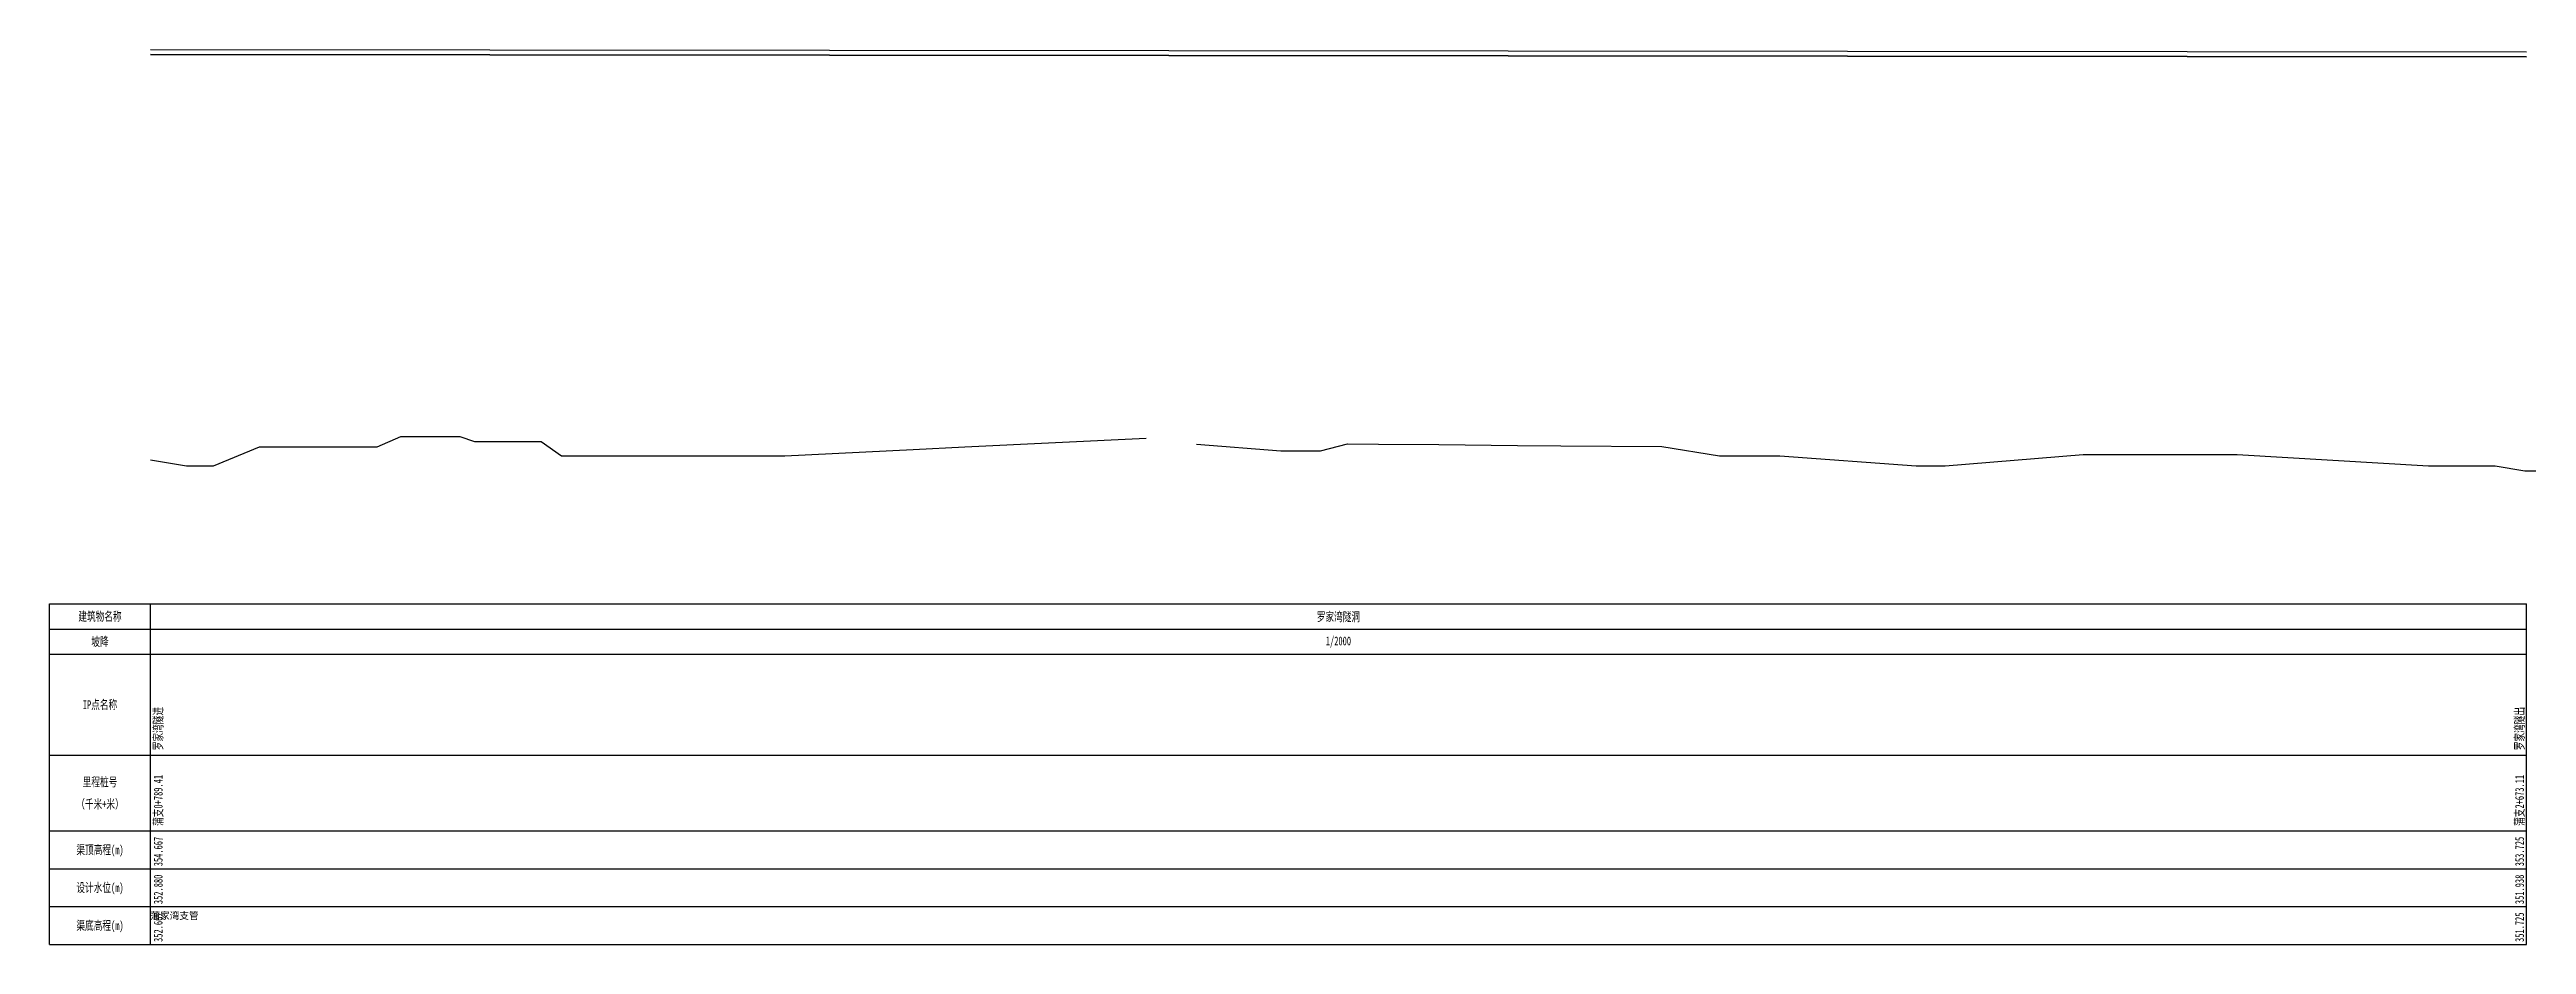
# Model space of a CAD drawing. Header units: millimetres. Extents: x -40 to 2308, y -621 to 355.
# Drawn here: x -40 to 942, y 0 to 355 of the extents above; entities that cross this region are included whole.
import ezdxf
from ezdxf.enums import TextEntityAlignment as Align

# ---------------------------------------------------------------- set-up
doc = ezdxf.new("R2010")
doc.units = ezdxf.units.MM
for name, color, linetype in [('纵断面_文字标注', 7, 'Continuous'), ('纵断面_渠底高程线', 3, 'Continuous'), ('纵断面_渠顶高程线', 1, 'Continuous'), ('纵断面_管中心线', 2, 'Continuous'), ('纵断面_表格线框', 7, 'Continuous'), ('纵断面_设计水位线', 5, 'Continuous')]:
    doc.layers.add(name, color=color, linetype=linetype)
doc.styles.get("Standard").update_dxf_attribs({"font": '', "width": 0.7})
doc.styles.get('Standard').set_extended_font_data('仿宋')

msp = doc.modelspace()

# ---------------------------------------------------------------- texts
at = {"layer": '纵断面_文字标注', "width": 0.7}
for s, p in [('建筑物名称', (-20, 130)), ('坡降', (-20, 120)), ('IP点名称', (-20, 95)), ('里程桩号', (-20, 64.38)), ('（千米+米）', (-20, 55.62)), ('渠顶高程(m)', (-20, 37.5)), ('设计水位(m)', (-20, 22.5)), ('渠底高程(m)', (-20, 7.5))]:
    msp.add_text(s, height=3.5, dxfattribs=at).set_placement(p, align=Align.MIDDLE_CENTER)
for s, p in [('罗家湾隧洞', (470.92, 130)), ('1/2000', (470.92, 120))]:
    msp.add_text(s, height=3.5, dxfattribs=at).set_placement(p, align=Align.MIDDLE)
for s, p in [('罗家湾隧进', (4.8, 77)), ('罗家湾隧出', (940.85, 77)), ('蒲支0+789.41', (4.8, 47)), ('蒲支2+673.11', (940.85, 47)), ('354.667', (4.8, 31)), ('353.725', (940.85, 31)), ('352.880', (4.8, 16)), ('351.938', (940.85, 16)), ('352.667', (4.8, 1)), ('351.725', (940.85, 1))]:
    msp.add_text(s, height=3.5, rotation=90, dxfattribs=at).set_placement(p)
at = {"layer": '纵断面_文字标注'}
msp.add_text('蒲家湾支管', height=2.8, dxfattribs=at).set_placement((0, 10))

# ---------------------------------------------------------------- linework, layer by layer
at = {"layer": '纵断面_渠底高程线'}
msp.add_lwpolyline([(0, 352.67), (941.85, 351.73)], dxfattribs=at)
at = {"layer": '纵断面_渠顶高程线'}
msp.add_lwpolyline([(0, 354.67), (941.85, 353.73)], dxfattribs=at)
at = {"layer": '纵断面_管中心线'}
for points in [[(0, 192.12), (14.27, 189.72), (24.99, 189.72), (43.24, 197.28), (71.26, 197.28), (89.84, 197.28), (99.19, 201.33), (122.59, 201.33), (128.51, 199.31), (154.94, 199.31), (162.98, 193.7), (170.51, 193.7), (194.53, 193.7), (251.49, 193.7), (302.32, 196.16), (322.76, 197.15), (394.71, 200.64)], [(414.71, 198.23), (448.04, 195.67), (463.75, 195.67), (474.53, 198.4), (486.85, 198.29), (510.66, 198.08), (541.88, 197.8), (559.13, 197.65), (599.14, 197.3), (621.96, 193.7), (645.89, 193.7), (699.91, 189.7), (711.36, 189.7), (766.11, 194.16), (827.23, 194.16), (903.07, 189.7), (929.48, 189.7), (941.26, 187.7), (1021.9, 187.7), (1049.18, 193.13), (1057.28, 193.14), (1072.26, 187.06), (1159.42, 187.2), (1199.06, 194.1), (1212.6, 194.1), (1230.01, 189.7), (1281.75, 189.7), (1309.07, 189.7), (1316.85, 186.68), (1331.13, 186.68), (1338.89, 186.68), (1354.88, 193.82), (1360.26, 196.22), (1390.12, 196.22), (1408.96, 196.22), (1427.77, 191.97), (1458.73, 191.97), (1472.76, 182.7), (1531.9, 180.33), (1611.84, 179.23), (1702.48, 177.98), (1741.09, 177.45), (1793.97, 176.72), (1853.07, 175.91), (1863.18, 175.77), (1897.65, 194.78), (2107.76, 194.78), (2119.68, 186.83), (2133.19, 186.83), (2158.8, 182.05), (2192.22, 182.05), (2202.91, 187.74), (2212.19, 192.69), (2269.11, 192.69), (2308.19, 192.69)]]:
    msp.add_lwpolyline(points, dxfattribs=at)
at = {"layer": '纵断面_表格线框'}
for p, q in [((-40, 135), (0, 135)), ((-40, 0), (-40, 135)), ((0, 0), (0, 135)), ((0, 0), (0, 135)), ((0, 135), (941.85, 135)), ((941.85, 0), (941.85, 135)), ((-40, 125), (0, 125)), ((0, 125), (941.85, 125)), ((-40, 115), (0, 115)), ((0, 115), (941.85, 115)), ((-40, 75), (0, 75)), ((0, 75), (941.85, 75)), ((-40, 45), (0, 45)), ((0, 45), (941.85, 45)), ((-40, 30), (0, 30)), ((0, 30), (941.85, 30)), ((-40, 15), (0, 15)), ((0, 15), (941.85, 15)), ((-40, 0), (0, 0)), ((0, 0), (941.85, 0))]:
    msp.add_line(p, q, dxfattribs=at)
at = {"layer": '纵断面_设计水位线'}
msp.add_lwpolyline([(0, 352.88), (941.85, 351.94)], dxfattribs=at)

msp.set_redraw_order([(e.dxf.handle, doc.entitydb.next_handle()) for e in msp.query("TEXT MTEXT ATTDEF DIMENSION ARC_DIMENSION")])  # texts and dimensions are drawn at this point

doc.saveas('drawing.dxf')
